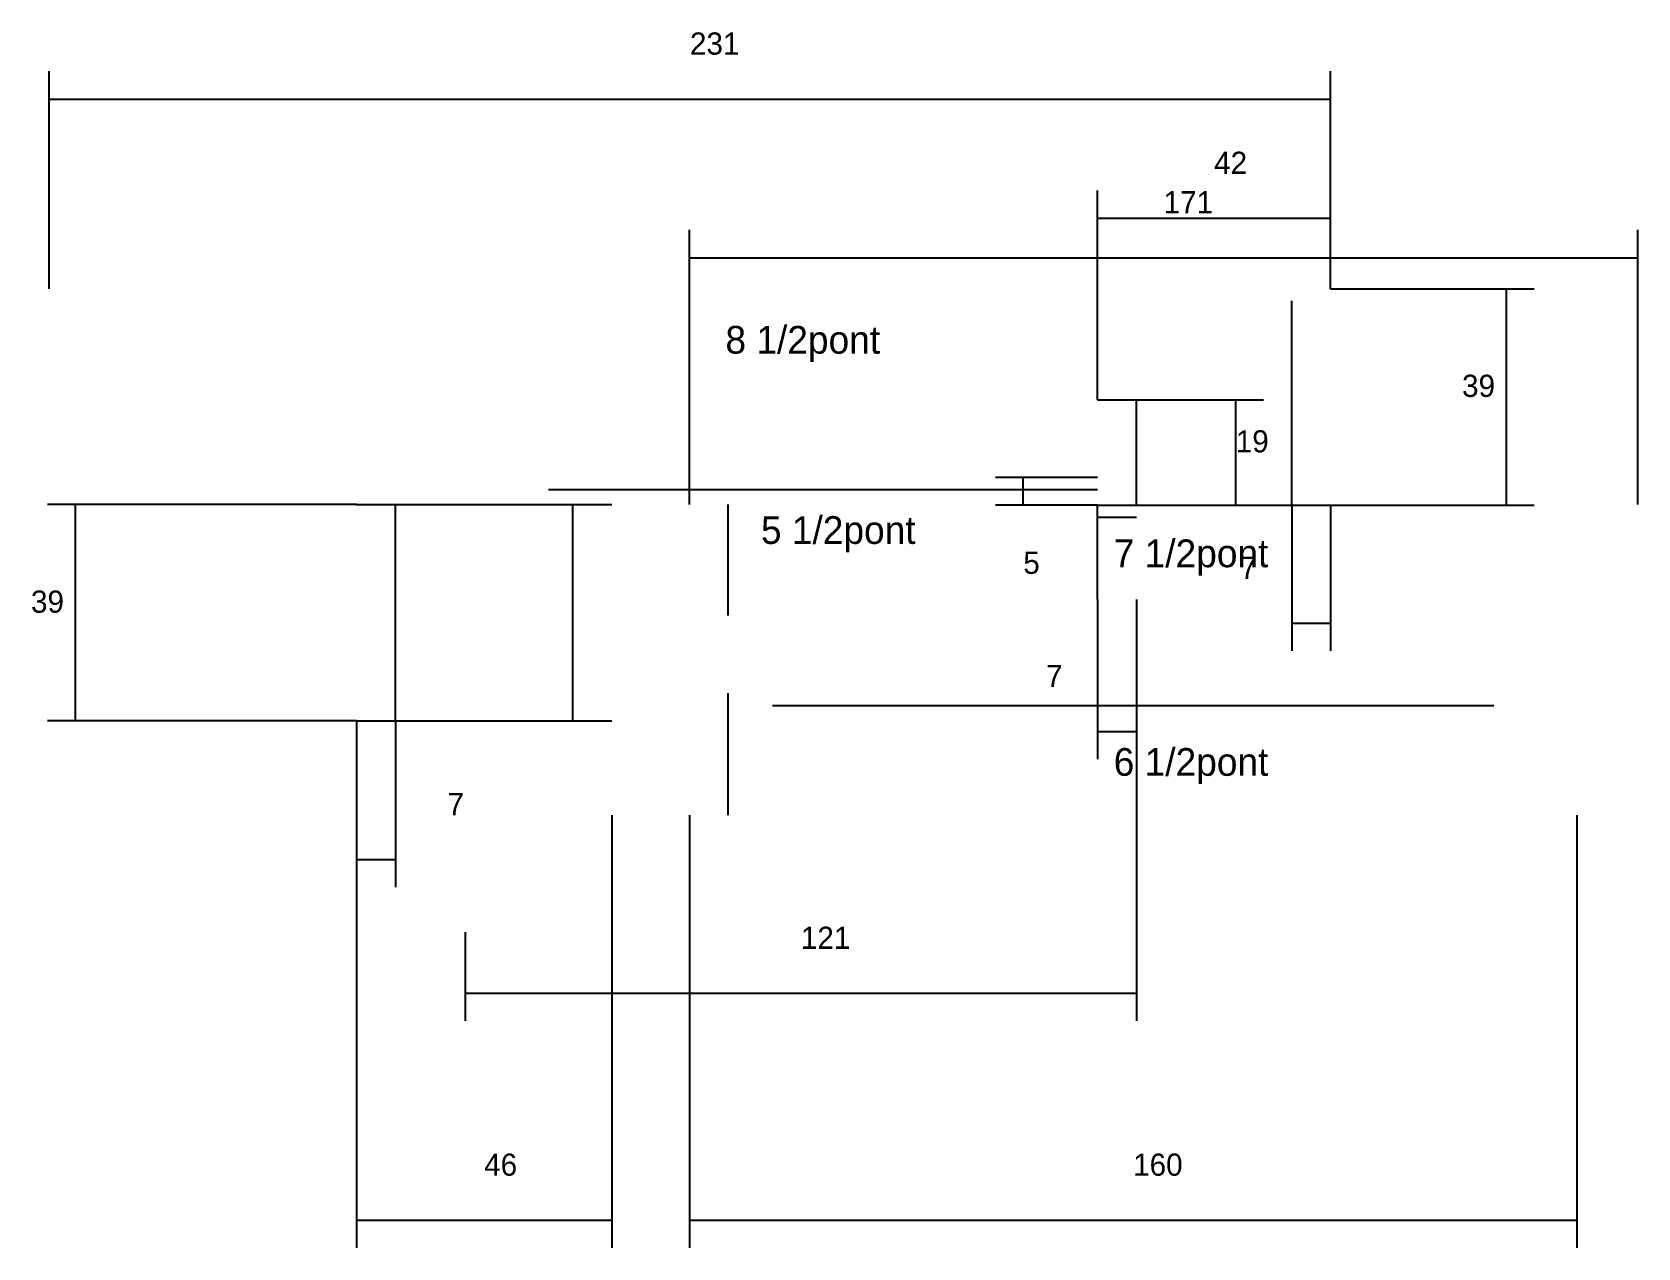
# Model space of a CAD drawing. Header units: metres. Extents: x -2848 to 22762, y -49062 to 1016.
# Drawn here: x 8621 to 8910.5, y -44138.9 to -43919.7 of the extents above; entities that cross this region are included whole.
import ezdxf

# ---------------------------------------------------------------- set-up
doc = ezdxf.new("R2010")
doc.units = ezdxf.units.M
for name, color, linetype in [('COTA', 4, 'Continuous'), ('NOMENCLATURA', 7, 'Continuous'), ('Painéis', 200, 'Continuous'), ('SARR_2.2x7', 40, 'Continuous')]:
    doc.layers.add(name, color=color, linetype=linetype)

msp = doc.modelspace()

# ---------------------------------------------------------------- texts
at = {"layer": 'COTA'}
for s, p in [('231', (8739.6, -43923.8)), ('42', (8834.1, -43945.3)), ('171', (8825, -43952.4)), ('39', (8878.8, -43985.5)), ('19', (8838, -43995.5)), ('5', (8799.7, -44017.4)), ('7', (8838.8, -44018.3)), ('39', (8620.8, -44024.4)), ('7', (8803.8, -44037.8)), ('7', (8695.9, -44060.9)), ('121', (8759.6, -44085)), ('46', (8702.5, -44125.9)), ('160', (8819.5, -44125.9))]:
    msp.add_text(s, height=4, dxfattribs=at).set_placement(p)
at = {"layer": 'NOMENCLATURA'}
for s, p in [('8 1/2pont', (8746, -43977.7)), ('5 1/2pont', (8752.4, -44012)), ('7 1/2pont', (8816, -44016.2)), ('6 1/2pont', (8816, -44053.8))]:
    msp.add_text(s, height=5, dxfattribs=at).set_placement(p)

# ---------------------------------------------------------------- linework, layer by layer
at = {"layer": 'COTA'}
for p, q in [((8624.1, -43966), (8624.1, -43926.8)), ((8855.1, -43966), (8855.1, -43926.8)), ((8624.1, -43931.8), (8855.1, -43931.8)), ((8813.1, -43986), (8813.1, -43948.3)), ((8855.1, -43966), (8855.1, -43948.3)), ((8813.1, -43953.3), (8855.1, -43953.3)), ((8739.5, -44004.9), (8739.5, -43955.4)), ((8910.5, -44004.9), (8910.5, -43955.4)), ((8739.5, -43960.4), (8910.5, -43960.4)), ((8855.1, -43966), (8891.8, -43966)), ((8886.8, -44005), (8886.8, -43966)), ((8813.1, -43986), (8843, -43986)), ((8838, -44005), (8838, -43986)), ((8813.1, -44000), (8794.7, -44000)), ((8799.7, -44005), (8799.7, -44000)), ((8679.5, -44004.9), (8623.8, -44004.9)), ((8628.8, -44043.9), (8628.8, -44004.9)), ((8813.1, -44005), (8794.7, -44005)), ((8820.1, -44005), (8843, -44005)), ((8848.1, -44005), (8848.1, -44031.3)), ((8855.1, -44005), (8891.8, -44005)), ((8855.1, -44005), (8855.1, -44031.3)), ((8813.1, -44022), (8813.1, -44050.8)), ((8820.1, -44022), (8820.1, -44050.8)), ((8820.1, -44022), (8820.1, -44098)), ((8848.1, -44026.3), (8855.1, -44026.3)), ((8679.5, -44043.9), (8623.8, -44043.9)), ((8679.5, -44043.9), (8679.5, -44138.9)), ((8679.5, -44043.9), (8679.5, -44073.9)), ((8686.5, -44043.9), (8686.5, -44073.9)), ((8813.1, -44045.8), (8820.1, -44045.8)), ((8725.5, -44060.9), (8725.5, -44138.9)), ((8739.5, -44060.9), (8739.5, -44138.9)), ((8899.5, -44060.9), (8899.5, -44138.9)), ((8679.5, -44068.9), (8686.5, -44068.9)), ((8699.1, -44082), (8699.1, -44098)), ((8699.1, -44093), (8820.1, -44093)), ((8679.5, -44133.9), (8725.5, -44133.9)), ((8739.5, -44133.9), (8899.5, -44133.9))]:
    msp.add_line(p, q, dxfattribs=at)
at = {"layer": 'Painéis'}
for p, q in [((8679.5, -44004.9), (8725.5, -44004.9)), ((8813.1, -44005), (8855.1, -44005)), ((8679.5, -44043.9), (8725.5, -44043.9))]:
    msp.add_line(p, q, dxfattribs=at)
at = {"layer": 'SARR_2.2x7'}
for p, q in [((8848.1, -44005), (8848.1, -43968.2)), ((8813.1, -43986), (8820.1, -43986)), ((8820.1, -44005), (8820.1, -43986)), ((8714.1, -44002.2), (8813.1, -44002.2)), ((8686.5, -44043.9), (8686.5, -44004.9)), ((8718.5, -44043.9), (8718.5, -44004.9)), ((8746.5, -44024.9), (8746.5, -44004.9)), ((8813.1, -44022), (8813.1, -44005)), ((8813.1, -44007.2), (8820.1, -44007.2)), ((8746.5, -44060.9), (8746.5, -44038.9)), ((8754.5, -44041.1), (8884.5, -44041.1))]:
    msp.add_line(p, q, dxfattribs=at)

msp.set_redraw_order([(e.dxf.handle, doc.entitydb.next_handle()) for e in msp.query("TEXT MTEXT ATTDEF DIMENSION ARC_DIMENSION")])  # texts and dimensions are drawn at this point

doc.saveas('drawing.dxf')
